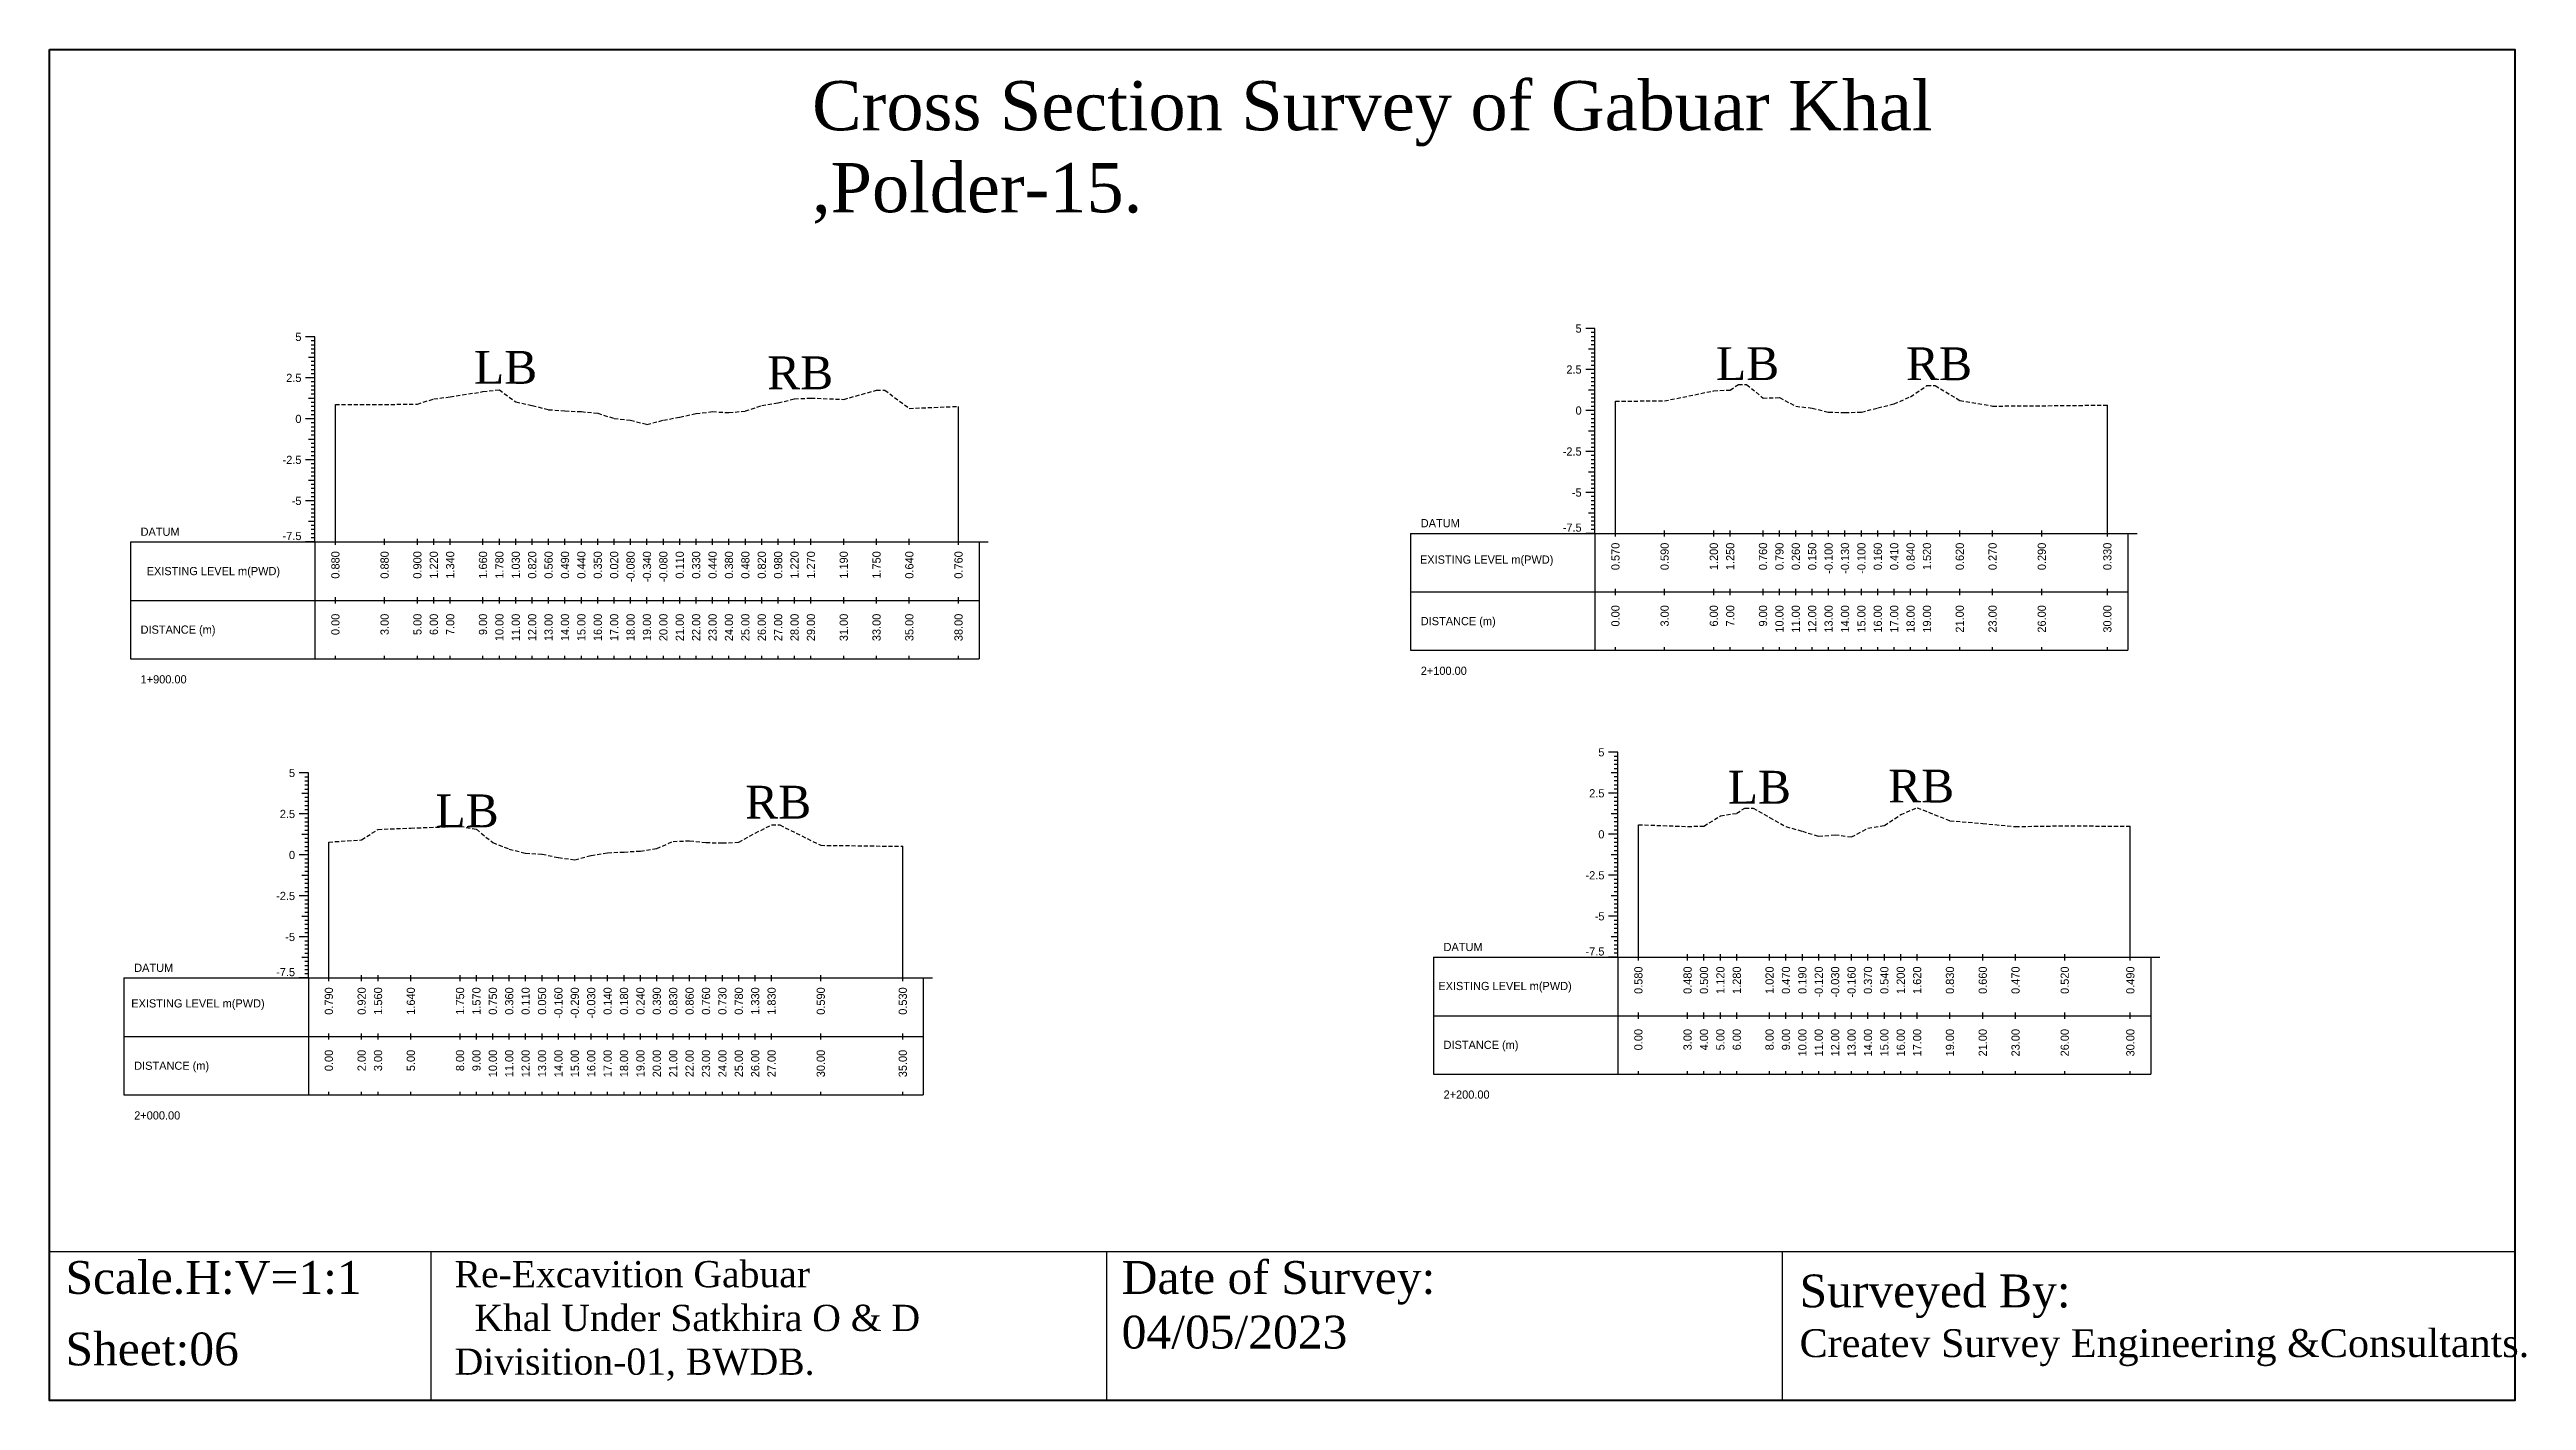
# Model space of a CAD drawing. Header units: inches. Extents: x 2552 to 3818, y -1499 to -1059.
# Drawn here: x 3309.9 to 3461, y -1268.2 to -1185.8 of the extents above; entities that cross this region are included whole.
import ezdxf
from ezdxf.enums import TextEntityAlignment as Align

# ---------------------------------------------------------------- set-up
doc = ezdxf.new("R2010")
doc.units = ezdxf.units.IN
doc.header["$MEASUREMENT"] = 0
doc.linetypes.add('HIDDEN', pattern=[0.375, 0.25, -0.125])
doc.layers.add('CS_Drawing', color=7, linetype='Continuous')
doc.layers.add('GL', color=3, linetype='HIDDEN')
doc.styles.add('romans', font='romans.shx')

msp = doc.modelspace()

# ---------------------------------------------------------------- texts
at = {"attachment_point": 1, "style": 'romans'}
for s, insert, char_height, width in [('{\\fTimes New Roman|b0|i0|c0|p18;Cross Section Survey of Gabuar Khal ,Polder-15.}', (3356.42, -1187.7), 3, 72.2837), ('{\\fTimes New Roman|b0|i0|c0|p18;LB}', (3335.8, -1204.16), 2, 204.3733), ('{\\fTimes New Roman|b0|i0|c0|p18;RB}', (3353.68, -1204.49), 2, 204.3733), ('{\\fTimes New Roman|b0|i0|c0|p18;LB}', (3411.54, -1203.93), 2, 204.3733), ('{\\fTimes New Roman|b0|i0|c0|p18;RB}', (3423.13, -1203.94), 2, 204.3733), ('{\\fTimes New Roman|b0|i0|c0|p18;RB}', (3352.34, -1230.67), 2, 204.3733), ('{\\fTimes New Roman|b0|i0|c0|p18;LB}', (3412.26, -1229.76), 2, 204.3733), ('{\\fTimes New Roman|b0|i0|c0|p18;RB}', (3422.04, -1229.69), 2, 204.3733), ('{\\fTimes New Roman|b0|i0|c0|p18;LB}', (3333.45, -1231.2), 2, 204.3733), ('{\\fTimes New Roman|b0|i0|c0|p18;Scale.H:V=1:1}', (3310.89, -1259.65), 2, 22.2708), ('{\\fTimes New Roman|b0|i0|c0|p18;Re-Excavition Gabuar\\P  Khal Under Satkhira O & D    Divisition-01, BWDB.}', (3334.62, -1259.65), 1.6, 38.8405), ('{\\fTimes New Roman|b0|i0|c0|p18;Date of Survey: 04/05/2023}', (3375.3, -1259.65), 2, 22.2708), ('{\\fTimes New Roman|b0|i0|c0|p18;Surveyed By:                                     \\H0.85x;Createv Survey Engineering &Consultants.}', (3416.64, -1260.47), 2, 45.2193), ('{\\fTimes New Roman|b0|i0|c0|p18;Sheet:06}', (3310.89, -1264.01), 2, 38.8405)]:
    msp.add_mtext(s, dxfattribs=dict(at, insert=insert, char_height=char_height, width=width))
at = {"layer": 'CS_Drawing'}
for s, p in [('5', (3325.28, -1203.3)), ('5', (3403.35, -1202.79)), ('2.5', (3403.35, -1205.29)), ('2.5', (3325.28, -1205.8)), ('0', (3325.28, -1208.3)), ('0', (3403.35, -1207.79)), ('-2.5', (3325.28, -1210.8)), ('-2.5', (3403.35, -1210.29)), ('-5', (3403.35, -1212.79)), ('-5', (3325.28, -1213.3)), ('5', (3404.74, -1228.63)), ('5', (3324.89, -1229.89)), ('2.5', (3404.74, -1231.13)), ('2.5', (3324.89, -1232.39)), ('0', (3404.74, -1233.63)), ('0', (3324.89, -1234.89)), ('-2.5', (3404.74, -1236.13)), ('-2.5', (3324.89, -1237.39)), ('-5', (3404.74, -1238.63)), ('-5', (3324.89, -1239.89))]:
    msp.add_text(s, height=0.5, dxfattribs=at).set_placement(p, align=Align.MIDDLE_RIGHT)
for s, p in [('DATUM', (3393.54, -1214.66)), ('DATUM', (3315.47, -1215.18)), ('EXISTING LEVEL m(PWD)', (3315.84, -1217.58)), ('EXISTING LEVEL m(PWD)', (3393.49, -1216.88)), ('DISTANCE (m)', (3393.54, -1220.63)), ('DISTANCE (m)', (3315.47, -1221.15)), ('2+100.00', (3393.54, -1223.66)), ('1+900.00', (3315.47, -1224.18)), ('DATUM', (3315.08, -1241.77)), ('DATUM', (3394.93, -1240.5)), ('EXISTING LEVEL m(PWD)', (3394.61, -1242.88)), ('EXISTING LEVEL m(PWD)', (3314.9, -1243.94)), ('DISTANCE (m)', (3315.08, -1247.74)), ('DISTANCE (m)', (3394.93, -1246.47)), ('2+000.00', (3315.08, -1250.77)), ('2+200.00', (3394.93, -1249.5))]:
    msp.add_text(s, height=0.5, dxfattribs=at).set_placement(p, align=Align.MIDDLE_LEFT)
for p in [(3325.28, -1215.69), (3403.35, -1215.18), (3404.74, -1241.02), (3324.89, -1242.28)]:
    msp.add_text('-7.5', height=0.5, dxfattribs=at).set_placement(p, align=Align.RIGHT)
for s, p in [('0.570', (3405.41, -1215.85)), ('0.590', (3408.41, -1215.85)), ('1.200', (3411.41, -1215.85)), ('1.250', (3412.41, -1215.85)), ('0.760', (3414.41, -1215.85)), ('0.790', (3415.41, -1215.85)), ('0.260', (3416.41, -1215.85)), ('0.150', (3417.41, -1215.85)), ('-0.100', (3418.41, -1215.85)), ('-0.130', (3419.41, -1215.85)), ('-0.100', (3420.41, -1215.85)), ('0.160', (3421.41, -1215.85)), ('0.410', (3422.41, -1215.85)), ('0.840', (3423.41, -1215.85)), ('1.520', (3424.41, -1215.85)), ('0.620', (3426.41, -1215.85)), ('0.270', (3428.41, -1215.85)), ('0.290', (3431.41, -1215.85)), ('0.330', (3435.41, -1215.85)), ('0.880', (3327.35, -1216.37)), ('0.880', (3330.35, -1216.37)), ('0.900', (3332.35, -1216.37)), ('1.220', (3333.35, -1216.37)), ('1.340', (3334.35, -1216.37)), ('1.660', (3336.35, -1216.37)), ('1.780', (3337.35, -1216.37)), ('1.030', (3338.35, -1216.37)), ('0.820', (3339.35, -1216.37)), ('0.560', (3340.35, -1216.37)), ('0.490', (3341.35, -1216.37)), ('0.440', (3342.35, -1216.37)), ('0.350', (3343.35, -1216.37)), ('0.020', (3344.35, -1216.37)), ('-0.080', (3345.35, -1216.37)), ('-0.340', (3346.35, -1216.37)), ('-0.080', (3347.35, -1216.37)), ('0.110', (3348.35, -1216.37)), ('0.330', (3349.35, -1216.37)), ('0.440', (3350.35, -1216.37)), ('0.380', (3351.35, -1216.37)), ('0.480', (3352.35, -1216.37)), ('0.820', (3353.35, -1216.37)), ('0.980', (3354.35, -1216.37)), ('1.220', (3355.35, -1216.37)), ('1.270', (3356.35, -1216.37)), ('1.190', (3358.35, -1216.37)), ('1.750', (3360.35, -1216.37)), ('0.640', (3362.35, -1216.37)), ('0.760', (3365.35, -1216.37)), ('0.00', (3327.35, -1220.18)), ('3.00', (3330.35, -1220.18)), ('5.00', (3332.35, -1220.18)), ('6.00', (3333.35, -1220.18)), ('7.00', (3334.35, -1220.18)), ('9.00', (3336.35, -1220.18)), ('10.00', (3337.35, -1220.18)), ('11.00', (3338.35, -1220.18)), ('12.00', (3339.35, -1220.18)), ('13.00', (3340.35, -1220.18)), ('14.00', (3341.35, -1220.18)), ('15.00', (3342.35, -1220.18)), ('16.00', (3343.35, -1220.18)), ('17.00', (3344.35, -1220.18)), ('18.00', (3345.35, -1220.18)), ('19.00', (3346.35, -1220.18)), ('20.00', (3347.35, -1220.18)), ('21.00', (3348.35, -1220.18)), ('22.00', (3349.35, -1220.18)), ('23.00', (3350.35, -1220.18)), ('24.00', (3351.35, -1220.18)), ('25.00', (3352.35, -1220.18)), ('26.00', (3353.35, -1220.18)), ('27.00', (3354.35, -1220.18)), ('28.00', (3355.35, -1220.18)), ('29.00', (3356.35, -1220.18)), ('31.00', (3358.35, -1220.18)), ('33.00', (3360.35, -1220.18)), ('35.00', (3362.35, -1220.18)), ('38.00', (3365.35, -1220.18)), ('0.00', (3405.41, -1219.66)), ('3.00', (3408.41, -1219.66)), ('6.00', (3411.41, -1219.66)), ('7.00', (3412.41, -1219.66)), ('9.00', (3414.41, -1219.66)), ('10.00', (3415.41, -1219.66)), ('11.00', (3416.41, -1219.66)), ('12.00', (3417.41, -1219.66)), ('13.00', (3418.41, -1219.66)), ('14.00', (3419.41, -1219.66)), ('15.00', (3420.41, -1219.66)), ('16.00', (3421.41, -1219.66)), ('17.00', (3422.41, -1219.66)), ('18.00', (3423.41, -1219.66)), ('19.00', (3424.41, -1219.66)), ('21.00', (3426.41, -1219.66)), ('23.00', (3428.41, -1219.66)), ('26.00', (3431.41, -1219.66)), ('30.00', (3435.41, -1219.66)), ('0.790', (3326.95, -1242.96)), ('0.920', (3328.95, -1242.96)), ('1.560', (3329.95, -1242.96)), ('1.640', (3331.95, -1242.96)), ('1.750', (3334.95, -1242.96)), ('1.570', (3335.95, -1242.96)), ('0.750', (3336.95, -1242.96)), ('0.360', (3337.95, -1242.96)), ('0.110', (3338.95, -1242.96)), ('0.050', (3339.95, -1242.96)), ('-0.160', (3340.95, -1242.96)), ('-0.290', (3341.95, -1242.96)), ('-0.030', (3342.95, -1242.96)), ('0.140', (3343.95, -1242.96)), ('0.180', (3344.95, -1242.96)), ('0.240', (3345.95, -1242.96)), ('0.390', (3346.95, -1242.96)), ('0.830', (3347.95, -1242.96)), ('0.860', (3348.95, -1242.96)), ('0.760', (3349.95, -1242.96)), ('0.730', (3350.95, -1242.96)), ('0.780', (3351.95, -1242.96)), ('1.330', (3352.95, -1242.96)), ('1.830', (3353.95, -1242.96)), ('0.590', (3356.95, -1242.96)), ('0.530', (3361.95, -1242.96)), ('0.580', (3406.81, -1241.69)), ('0.480', (3409.81, -1241.69)), ('0.500', (3410.81, -1241.69)), ('1.120', (3411.81, -1241.69)), ('1.280', (3412.81, -1241.69)), ('1.020', (3414.81, -1241.69)), ('0.470', (3415.81, -1241.69)), ('0.190', (3416.81, -1241.69)), ('-0.120', (3417.81, -1241.69)), ('-0.030', (3418.81, -1241.69)), ('-0.160', (3419.81, -1241.69)), ('0.370', (3420.81, -1241.69)), ('0.540', (3421.81, -1241.69)), ('1.200', (3422.81, -1241.69)), ('1.620', (3423.81, -1241.69)), ('0.830', (3425.81, -1241.69)), ('0.660', (3427.81, -1241.69)), ('0.470', (3429.81, -1241.69)), ('0.520', (3432.81, -1241.69)), ('0.490', (3436.81, -1241.69)), ('0.00', (3406.81, -1245.5)), ('3.00', (3409.81, -1245.5)), ('4.00', (3410.81, -1245.5)), ('5.00', (3411.81, -1245.5)), ('6.00', (3412.81, -1245.5)), ('8.00', (3414.81, -1245.5)), ('9.00', (3415.81, -1245.5)), ('10.00', (3416.81, -1245.5)), ('11.00', (3417.81, -1245.5)), ('12.00', (3418.81, -1245.5)), ('13.00', (3419.81, -1245.5)), ('14.00', (3420.81, -1245.5)), ('15.00', (3421.81, -1245.5)), ('16.00', (3422.81, -1245.5)), ('17.00', (3423.81, -1245.5)), ('19.00', (3425.81, -1245.5)), ('21.00', (3427.81, -1245.5)), ('23.00', (3429.81, -1245.5)), ('26.00', (3432.81, -1245.5)), ('30.00', (3436.81, -1245.5)), ('0.00', (3326.95, -1246.77)), ('2.00', (3328.95, -1246.77)), ('3.00', (3329.95, -1246.77)), ('5.00', (3331.95, -1246.77)), ('8.00', (3334.95, -1246.77)), ('9.00', (3335.95, -1246.77)), ('10.00', (3336.95, -1246.77)), ('11.00', (3337.95, -1246.77)), ('12.00', (3338.95, -1246.77)), ('13.00', (3339.95, -1246.77)), ('14.00', (3340.95, -1246.77)), ('15.00', (3341.95, -1246.77)), ('16.00', (3342.95, -1246.77)), ('17.00', (3343.95, -1246.77)), ('18.00', (3344.95, -1246.77)), ('19.00', (3345.95, -1246.77)), ('20.00', (3346.95, -1246.77)), ('21.00', (3347.95, -1246.77)), ('22.00', (3348.95, -1246.77)), ('23.00', (3349.95, -1246.77)), ('24.00', (3350.95, -1246.77)), ('25.00', (3351.95, -1246.77)), ('26.00', (3352.95, -1246.77)), ('27.00', (3353.95, -1246.77)), ('30.00', (3356.95, -1246.77)), ('35.00', (3361.95, -1246.77))]:
    msp.add_text(s, height=0.5, rotation=90, dxfattribs=at).set_placement(p, align=Align.MIDDLE_RIGHT)

# ---------------------------------------------------------------- linework, layer by layer
at = {"color": 4, "lineweight": 40}
msp.add_lwpolyline([(3309.92, -1185.78), (3460.26, -1185.78), (3460.26, -1268.15), (3309.92, -1268.15)], close=True, dxfattribs=at)
for points in [[(3460.26, -1185.78), (3460.26, -1268.15)], [(3309.92, -1259.07), (3460.26, -1259.07)], [(3309.92, -1259.07), (3309.92, -1268.15)], [(3333.16, -1259.07), (3333.16, -1268.15)], [(3374.37, -1259.07), (3374.37, -1268.15)], [(3415.57, -1259.07), (3415.57, -1268.15)]]:
    msp.add_lwpolyline(points)
at = {"layer": 'CS_Drawing'}
for p, q in [((3326.1, -1203.3), (3325.53, -1203.3)), ((3326.1, -1203.3), (3325.7, -1203.3)), ((3326.1, -1203.3), (3325.87, -1203.3)), ((3326.1, -1203.55), (3325.87, -1203.55)), ((3326.1, -1203.8), (3325.87, -1203.8)), ((3326.1, -1215.8), (3326.1, -1203.3)), ((3404.16, -1202.79), (3403.6, -1202.79)), ((3404.16, -1202.79), (3403.77, -1202.79)), ((3404.16, -1202.79), (3403.94, -1202.79)), ((3404.16, -1203.04), (3403.94, -1203.04)), ((3404.16, -1203.29), (3403.94, -1203.29)), ((3404.16, -1203.54), (3403.94, -1203.54)), ((3404.16, -1203.79), (3403.94, -1203.79)), ((3404.16, -1215.29), (3404.16, -1202.79)), ((3326.1, -1204.55), (3325.7, -1204.55)), ((3326.1, -1204.05), (3325.87, -1204.05)), ((3326.1, -1204.3), (3325.87, -1204.3)), ((3326.1, -1204.55), (3325.87, -1204.55)), ((3326.1, -1204.8), (3325.87, -1204.8)), ((3326.1, -1205.05), (3325.87, -1205.05)), ((3326.1, -1205.3), (3325.87, -1205.3)), ((3404.16, -1205.29), (3403.6, -1205.29)), ((3404.16, -1204.04), (3403.77, -1204.04)), ((3404.16, -1205.29), (3403.77, -1205.29)), ((3404.16, -1204.04), (3403.94, -1204.04)), ((3404.16, -1204.29), (3403.94, -1204.29)), ((3404.16, -1204.54), (3403.94, -1204.54)), ((3404.16, -1204.79), (3403.94, -1204.79)), ((3404.16, -1205.04), (3403.94, -1205.04)), ((3404.16, -1205.29), (3403.94, -1205.29)), ((3326.1, -1205.8), (3325.53, -1205.8)), ((3326.1, -1205.8), (3325.7, -1205.8)), ((3326.1, -1205.55), (3325.87, -1205.55)), ((3326.1, -1205.8), (3325.87, -1205.8)), ((3326.1, -1206.05), (3325.87, -1206.05)), ((3326.1, -1206.3), (3325.87, -1206.3)), ((3326.1, -1206.55), (3325.87, -1206.55)), ((3326.1, -1206.8), (3325.87, -1206.8)), ((3404.16, -1206.54), (3403.77, -1206.54)), ((3404.16, -1205.54), (3403.94, -1205.54)), ((3404.16, -1205.79), (3403.94, -1205.79)), ((3404.16, -1206.04), (3403.94, -1206.04)), ((3404.16, -1206.29), (3403.94, -1206.29)), ((3404.16, -1206.54), (3403.94, -1206.54)), ((3404.16, -1206.79), (3403.94, -1206.79)), ((3326.1, -1208.3), (3325.53, -1208.3)), ((3326.1, -1207.05), (3325.7, -1207.05)), ((3326.1, -1208.3), (3325.7, -1208.3)), ((3326.1, -1207.05), (3325.87, -1207.05)), ((3326.1, -1207.3), (3325.87, -1207.3)), ((3326.1, -1207.55), (3325.87, -1207.55)), ((3326.1, -1207.8), (3325.87, -1207.8)), ((3326.1, -1208.05), (3325.87, -1208.05)), ((3326.1, -1208.3), (3325.87, -1208.3)), ((3327.35, -1215.8), (3327.35, -1207.42)), ((3365.35, -1215.8), (3365.35, -1207.54)), ((3404.16, -1207.79), (3403.6, -1207.79)), ((3404.16, -1207.79), (3403.77, -1207.79)), ((3404.16, -1207.04), (3403.94, -1207.04)), ((3404.16, -1207.29), (3403.94, -1207.29)), ((3404.16, -1207.54), (3403.94, -1207.54)), ((3404.16, -1207.79), (3403.94, -1207.79)), ((3404.16, -1208.04), (3403.94, -1208.04)), ((3404.16, -1208.29), (3403.94, -1208.29)), ((3405.41, -1215.29), (3405.41, -1207.22)), ((3435.41, -1215.29), (3435.41, -1207.46)), ((3326.1, -1209.55), (3325.7, -1209.55)), ((3326.1, -1208.55), (3325.87, -1208.55)), ((3326.1, -1208.8), (3325.87, -1208.8)), ((3326.1, -1209.05), (3325.87, -1209.05)), ((3326.1, -1209.3), (3325.87, -1209.3)), ((3326.1, -1209.55), (3325.87, -1209.55)), ((3326.1, -1209.8), (3325.87, -1209.8)), ((3404.16, -1209.04), (3403.77, -1209.04)), ((3404.16, -1208.54), (3403.94, -1208.54)), ((3404.16, -1208.79), (3403.94, -1208.79)), ((3404.16, -1209.04), (3403.94, -1209.04)), ((3404.16, -1209.29), (3403.94, -1209.29)), ((3404.16, -1209.54), (3403.94, -1209.54)), ((3404.16, -1209.79), (3403.94, -1209.79)), ((3326.1, -1210.8), (3325.53, -1210.8)), ((3326.1, -1210.8), (3325.7, -1210.8)), ((3326.1, -1210.05), (3325.87, -1210.05)), ((3326.1, -1210.3), (3325.87, -1210.3)), ((3326.1, -1210.55), (3325.87, -1210.55)), ((3326.1, -1210.8), (3325.87, -1210.8)), ((3326.1, -1211.05), (3325.87, -1211.05)), ((3326.1, -1211.3), (3325.87, -1211.3)), ((3404.16, -1210.29), (3403.6, -1210.29)), ((3404.16, -1210.29), (3403.77, -1210.29)), ((3404.16, -1210.04), (3403.94, -1210.04)), ((3404.16, -1210.29), (3403.94, -1210.29)), ((3404.16, -1210.54), (3403.94, -1210.54)), ((3404.16, -1210.79), (3403.94, -1210.79)), ((3404.16, -1211.04), (3403.94, -1211.04)), ((3404.16, -1211.29), (3403.94, -1211.29)), ((3326.1, -1212.05), (3325.7, -1212.05)), ((3326.1, -1211.55), (3325.87, -1211.55)), ((3326.1, -1211.8), (3325.87, -1211.8)), ((3326.1, -1212.05), (3325.87, -1212.05)), ((3326.1, -1212.3), (3325.87, -1212.3)), ((3326.1, -1212.55), (3325.87, -1212.55)), ((3326.1, -1212.8), (3325.87, -1212.8)), ((3404.16, -1212.79), (3403.6, -1212.79)), ((3404.16, -1211.54), (3403.77, -1211.54)), ((3404.16, -1212.79), (3403.77, -1212.79)), ((3404.16, -1211.54), (3403.94, -1211.54)), ((3404.16, -1211.79), (3403.94, -1211.79)), ((3404.16, -1212.04), (3403.94, -1212.04)), ((3404.16, -1212.29), (3403.94, -1212.29)), ((3404.16, -1212.54), (3403.94, -1212.54)), ((3404.16, -1212.79), (3403.94, -1212.79)), ((3326.1, -1213.3), (3325.53, -1213.3)), ((3326.1, -1213.3), (3325.7, -1213.3)), ((3326.1, -1213.05), (3325.87, -1213.05)), ((3326.1, -1213.3), (3325.87, -1213.3)), ((3326.1, -1213.55), (3325.87, -1213.55)), ((3326.1, -1213.8), (3325.87, -1213.8)), ((3326.1, -1214.05), (3325.87, -1214.05)), ((3326.1, -1214.3), (3325.87, -1214.3)), ((3404.16, -1214.04), (3403.77, -1214.04)), ((3404.16, -1213.04), (3403.94, -1213.04)), ((3404.16, -1213.29), (3403.94, -1213.29)), ((3404.16, -1213.54), (3403.94, -1213.54)), ((3404.16, -1213.79), (3403.94, -1213.79)), ((3404.16, -1214.04), (3403.94, -1214.04)), ((3404.16, -1214.29), (3403.94, -1214.29)), ((3314.85, -1215.8), (3326.1, -1215.8)), ((3314.85, -1215.8), (3314.85, -1222.93)), ((3326.1, -1215.8), (3325.53, -1215.8)), ((3326.1, -1214.55), (3325.7, -1214.55)), ((3326.1, -1215.8), (3325.7, -1215.8)), ((3326.1, -1214.55), (3325.87, -1214.55)), ((3326.1, -1214.8), (3325.87, -1214.8)), ((3326.1, -1215.05), (3325.87, -1215.05)), ((3326.1, -1215.3), (3325.87, -1215.3)), ((3326.1, -1215.55), (3325.87, -1215.55)), ((3326.1, -1215.8), (3325.87, -1215.8)), ((3326.1, -1215.8), (3366.6, -1215.8)), ((3326.1, -1215.8), (3326.1, -1222.93)), ((3327.35, -1215.99), (3327.35, -1215.62)), ((3330.35, -1215.99), (3330.35, -1215.62)), ((3332.35, -1215.99), (3332.35, -1215.62)), ((3333.35, -1215.99), (3333.35, -1215.62)), ((3334.35, -1215.99), (3334.35, -1215.62)), ((3336.35, -1215.99), (3336.35, -1215.62)), ((3337.35, -1215.99), (3337.35, -1215.62)), ((3338.35, -1215.99), (3338.35, -1215.62)), ((3339.35, -1215.99), (3339.35, -1215.62)), ((3340.35, -1215.99), (3340.35, -1215.62)), ((3341.35, -1215.99), (3341.35, -1215.62)), ((3342.35, -1215.99), (3342.35, -1215.62)), ((3343.35, -1215.99), (3343.35, -1215.62)), ((3344.35, -1215.99), (3344.35, -1215.62)), ((3345.35, -1215.99), (3345.35, -1215.62)), ((3346.35, -1215.99), (3346.35, -1215.62)), ((3347.35, -1215.99), (3347.35, -1215.62)), ((3348.35, -1215.99), (3348.35, -1215.62)), ((3349.35, -1215.99), (3349.35, -1215.62)), ((3350.35, -1215.99), (3350.35, -1215.62)), ((3351.35, -1215.99), (3351.35, -1215.62)), ((3352.35, -1215.99), (3352.35, -1215.62)), ((3353.35, -1215.99), (3353.35, -1215.62)), ((3354.35, -1215.99), (3354.35, -1215.62)), ((3355.35, -1215.99), (3355.35, -1215.62)), ((3356.35, -1215.99), (3356.35, -1215.62)), ((3358.35, -1215.99), (3358.35, -1215.62)), ((3360.35, -1215.99), (3360.35, -1215.62)), ((3362.35, -1215.99), (3362.35, -1215.62)), ((3365.35, -1215.99), (3365.35, -1215.62)), ((3366.6, -1215.8), (3367.16, -1215.8)), ((3366.6, -1215.8), (3366.99, -1215.8)), ((3366.6, -1215.8), (3366.82, -1215.8)), ((3366.6, -1215.8), (3366.6, -1222.93)), ((3392.91, -1215.29), (3404.16, -1215.29)), ((3392.91, -1215.29), (3392.91, -1222.41)), ((3404.16, -1215.29), (3403.6, -1215.29)), ((3404.16, -1215.29), (3403.77, -1215.29)), ((3404.16, -1214.54), (3403.94, -1214.54)), ((3404.16, -1214.79), (3403.94, -1214.79)), ((3404.16, -1215.04), (3403.94, -1215.04)), ((3404.16, -1215.29), (3403.94, -1215.29)), ((3404.16, -1215.29), (3436.66, -1215.29)), ((3404.16, -1215.29), (3404.16, -1222.41)), ((3405.41, -1215.48), (3405.41, -1215.1)), ((3408.41, -1215.48), (3408.41, -1215.1)), ((3411.41, -1215.48), (3411.41, -1215.1)), ((3412.41, -1215.48), (3412.41, -1215.1)), ((3414.41, -1215.48), (3414.41, -1215.1)), ((3415.41, -1215.48), (3415.41, -1215.1)), ((3416.41, -1215.48), (3416.41, -1215.1)), ((3417.41, -1215.48), (3417.41, -1215.1)), ((3418.41, -1215.48), (3418.41, -1215.1)), ((3419.41, -1215.48), (3419.41, -1215.1)), ((3420.41, -1215.48), (3420.41, -1215.1)), ((3421.41, -1215.48), (3421.41, -1215.1)), ((3422.41, -1215.48), (3422.41, -1215.1)), ((3423.41, -1215.48), (3423.41, -1215.1)), ((3424.41, -1215.48), (3424.41, -1215.1)), ((3426.41, -1215.48), (3426.41, -1215.1)), ((3428.41, -1215.48), (3428.41, -1215.1)), ((3431.41, -1215.48), (3431.41, -1215.1)), ((3435.41, -1215.48), (3435.41, -1215.1)), ((3436.66, -1215.29), (3437.22, -1215.29)), ((3436.66, -1215.29), (3437.06, -1215.29)), ((3436.66, -1215.29), (3436.89, -1215.29)), ((3436.66, -1215.29), (3436.66, -1222.41)), ((3392.91, -1218.85), (3404.16, -1218.85)), ((3404.16, -1218.85), (3436.66, -1218.85)), ((3404.16, -1218.85), (3436.66, -1218.85)), ((3405.41, -1219.04), (3405.41, -1218.66)), ((3408.41, -1219.04), (3408.41, -1218.66)), ((3411.41, -1219.04), (3411.41, -1218.66)), ((3412.41, -1219.04), (3412.41, -1218.66)), ((3414.41, -1219.04), (3414.41, -1218.66)), ((3415.41, -1219.04), (3415.41, -1218.66)), ((3416.41, -1219.04), (3416.41, -1218.66)), ((3417.41, -1219.04), (3417.41, -1218.66)), ((3418.41, -1219.04), (3418.41, -1218.66)), ((3419.41, -1219.04), (3419.41, -1218.66)), ((3420.41, -1219.04), (3420.41, -1218.66)), ((3421.41, -1219.04), (3421.41, -1218.66)), ((3422.41, -1219.04), (3422.41, -1218.66)), ((3423.41, -1219.04), (3423.41, -1218.66)), ((3424.41, -1219.04), (3424.41, -1218.66)), ((3426.41, -1219.04), (3426.41, -1218.66)), ((3428.41, -1219.04), (3428.41, -1218.66)), ((3431.41, -1219.04), (3431.41, -1218.66)), ((3435.41, -1219.04), (3435.41, -1218.66)), ((3314.85, -1219.37), (3326.1, -1219.37)), ((3326.1, -1219.37), (3366.6, -1219.37)), ((3326.1, -1219.37), (3366.6, -1219.37)), ((3327.35, -1219.55), (3327.35, -1219.18)), ((3330.35, -1219.55), (3330.35, -1219.18)), ((3332.35, -1219.55), (3332.35, -1219.18)), ((3333.35, -1219.55), (3333.35, -1219.18)), ((3334.35, -1219.55), (3334.35, -1219.18)), ((3336.35, -1219.55), (3336.35, -1219.18)), ((3337.35, -1219.55), (3337.35, -1219.18)), ((3338.35, -1219.55), (3338.35, -1219.18)), ((3339.35, -1219.55), (3339.35, -1219.18)), ((3340.35, -1219.55), (3340.35, -1219.18)), ((3341.35, -1219.55), (3341.35, -1219.18)), ((3342.35, -1219.55), (3342.35, -1219.18)), ((3343.35, -1219.55), (3343.35, -1219.18)), ((3344.35, -1219.55), (3344.35, -1219.18)), ((3345.35, -1219.55), (3345.35, -1219.18)), ((3346.35, -1219.55), (3346.35, -1219.18)), ((3347.35, -1219.55), (3347.35, -1219.18)), ((3348.35, -1219.55), (3348.35, -1219.18)), ((3349.35, -1219.55), (3349.35, -1219.18)), ((3350.35, -1219.55), (3350.35, -1219.18)), ((3351.35, -1219.55), (3351.35, -1219.18)), ((3352.35, -1219.55), (3352.35, -1219.18)), ((3353.35, -1219.55), (3353.35, -1219.18)), ((3354.35, -1219.55), (3354.35, -1219.18)), ((3355.35, -1219.55), (3355.35, -1219.18)), ((3356.35, -1219.55), (3356.35, -1219.18)), ((3358.35, -1219.55), (3358.35, -1219.18)), ((3360.35, -1219.55), (3360.35, -1219.18)), ((3362.35, -1219.55), (3362.35, -1219.18)), ((3365.35, -1219.55), (3365.35, -1219.18)), ((3314.85, -1222.93), (3326.1, -1222.93)), ((3326.1, -1222.93), (3366.6, -1222.93)), ((3327.35, -1222.93), (3327.35, -1222.74)), ((3330.35, -1222.93), (3330.35, -1222.74)), ((3332.35, -1222.93), (3332.35, -1222.74)), ((3333.35, -1222.93), (3333.35, -1222.74)), ((3334.35, -1222.93), (3334.35, -1222.74)), ((3336.35, -1222.93), (3336.35, -1222.74)), ((3337.35, -1222.93), (3337.35, -1222.74)), ((3338.35, -1222.93), (3338.35, -1222.74)), ((3339.35, -1222.93), (3339.35, -1222.74)), ((3340.35, -1222.93), (3340.35, -1222.74)), ((3341.35, -1222.93), (3341.35, -1222.74)), ((3342.35, -1222.93), (3342.35, -1222.74)), ((3343.35, -1222.93), (3343.35, -1222.74)), ((3344.35, -1222.93), (3344.35, -1222.74)), ((3345.35, -1222.93), (3345.35, -1222.74)), ((3346.35, -1222.93), (3346.35, -1222.74)), ((3347.35, -1222.93), (3347.35, -1222.74)), ((3348.35, -1222.93), (3348.35, -1222.74)), ((3349.35, -1222.93), (3349.35, -1222.74)), ((3350.35, -1222.93), (3350.35, -1222.74)), ((3351.35, -1222.93), (3351.35, -1222.74)), ((3352.35, -1222.93), (3352.35, -1222.74)), ((3353.35, -1222.93), (3353.35, -1222.74)), ((3354.35, -1222.93), (3354.35, -1222.74)), ((3355.35, -1222.93), (3355.35, -1222.74)), ((3356.35, -1222.93), (3356.35, -1222.74)), ((3358.35, -1222.93), (3358.35, -1222.74)), ((3360.35, -1222.93), (3360.35, -1222.74)), ((3362.35, -1222.93), (3362.35, -1222.74)), ((3365.35, -1222.93), (3365.35, -1222.74)), ((3392.91, -1222.41), (3404.16, -1222.41)), ((3404.16, -1222.41), (3436.66, -1222.41)), ((3405.41, -1222.41), (3405.41, -1222.23)), ((3408.41, -1222.41), (3408.41, -1222.23)), ((3411.41, -1222.41), (3411.41, -1222.23)), ((3412.41, -1222.41), (3412.41, -1222.23)), ((3414.41, -1222.41), (3414.41, -1222.23)), ((3415.41, -1222.41), (3415.41, -1222.23)), ((3416.41, -1222.41), (3416.41, -1222.23)), ((3417.41, -1222.41), (3417.41, -1222.23)), ((3418.41, -1222.41), (3418.41, -1222.23)), ((3419.41, -1222.41), (3419.41, -1222.23)), ((3420.41, -1222.41), (3420.41, -1222.23)), ((3421.41, -1222.41), (3421.41, -1222.23)), ((3422.41, -1222.41), (3422.41, -1222.23)), ((3423.41, -1222.41), (3423.41, -1222.23)), ((3424.41, -1222.41), (3424.41, -1222.23)), ((3426.41, -1222.41), (3426.41, -1222.23)), ((3428.41, -1222.41), (3428.41, -1222.23)), ((3431.41, -1222.41), (3431.41, -1222.23)), ((3435.41, -1222.41), (3435.41, -1222.23)), ((3405.56, -1228.63), (3404.99, -1228.63)), ((3405.56, -1228.63), (3405.16, -1228.63)), ((3405.56, -1228.63), (3405.33, -1228.63)), ((3405.56, -1228.88), (3405.33, -1228.88)), ((3405.56, -1229.13), (3405.33, -1229.13)), ((3405.56, -1229.38), (3405.33, -1229.38)), ((3405.56, -1241.13), (3405.56, -1228.63)), ((3325.7, -1229.89), (3325.14, -1229.89)), ((3325.7, -1229.89), (3325.31, -1229.89)), ((3325.7, -1229.89), (3325.48, -1229.89)), ((3325.7, -1230.14), (3325.48, -1230.14)), ((3325.7, -1230.39), (3325.48, -1230.39)), ((3325.7, -1230.64), (3325.48, -1230.64)), ((3325.7, -1230.89), (3325.48, -1230.89)), ((3325.7, -1242.39), (3325.7, -1229.89)), ((3405.56, -1229.88), (3405.16, -1229.88)), ((3405.56, -1229.63), (3405.33, -1229.63)), ((3405.56, -1229.88), (3405.33, -1229.88)), ((3405.56, -1230.13), (3405.33, -1230.13)), ((3405.56, -1230.38), (3405.33, -1230.38)), ((3405.56, -1230.63), (3405.33, -1230.63)), ((3405.56, -1230.88), (3405.33, -1230.88)), ((3325.7, -1232.39), (3325.14, -1232.39)), ((3325.7, -1231.14), (3325.31, -1231.14)), ((3325.7, -1232.39), (3325.31, -1232.39)), ((3325.7, -1231.14), (3325.48, -1231.14)), ((3325.7, -1231.39), (3325.48, -1231.39)), ((3325.7, -1231.64), (3325.48, -1231.64)), ((3325.7, -1231.89), (3325.48, -1231.89)), ((3325.7, -1232.14), (3325.48, -1232.14)), ((3325.7, -1232.39), (3325.48, -1232.39)), ((3405.56, -1231.13), (3404.99, -1231.13)), ((3405.56, -1231.13), (3405.16, -1231.13)), ((3405.56, -1232.38), (3405.16, -1232.38)), ((3405.56, -1231.13), (3405.33, -1231.13)), ((3405.56, -1231.38), (3405.33, -1231.38)), ((3405.56, -1231.63), (3405.33, -1231.63)), ((3405.56, -1231.88), (3405.33, -1231.88)), ((3405.56, -1232.13), (3405.33, -1232.13)), ((3405.56, -1232.38), (3405.33, -1232.38)), ((3325.7, -1233.64), (3325.31, -1233.64)), ((3325.7, -1232.64), (3325.48, -1232.64)), ((3325.7, -1232.89), (3325.48, -1232.89)), ((3325.7, -1233.14), (3325.48, -1233.14)), ((3325.7, -1233.39), (3325.48, -1233.39)), ((3325.7, -1233.64), (3325.48, -1233.64)), ((3325.7, -1233.89), (3325.48, -1233.89)), ((3405.56, -1233.63), (3404.99, -1233.63)), ((3405.56, -1233.63), (3405.16, -1233.63)), ((3405.56, -1232.63), (3405.33, -1232.63)), ((3405.56, -1232.88), (3405.33, -1232.88)), ((3405.56, -1233.13), (3405.33, -1233.13)), ((3405.56, -1233.38), (3405.33, -1233.38)), ((3405.56, -1233.63), (3405.33, -1233.63)), ((3405.56, -1233.88), (3405.33, -1233.88)), ((3406.81, -1241.13), (3406.81, -1233.05)), ((3436.81, -1241.13), (3436.81, -1233.14)), ((3325.7, -1234.89), (3325.14, -1234.89)), ((3325.7, -1234.89), (3325.31, -1234.89)), ((3325.7, -1234.14), (3325.48, -1234.14)), ((3325.7, -1234.39), (3325.48, -1234.39)), ((3325.7, -1234.64), (3325.48, -1234.64)), ((3325.7, -1234.89), (3325.48, -1234.89)), ((3325.7, -1235.14), (3325.48, -1235.14)), ((3325.7, -1235.39), (3325.48, -1235.39)), ((3326.95, -1242.39), (3326.95, -1234.1)), ((3361.95, -1242.39), (3361.95, -1234.36)), ((3405.56, -1234.88), (3405.16, -1234.88)), ((3405.56, -1234.13), (3405.33, -1234.13)), ((3405.56, -1234.38), (3405.33, -1234.38)), ((3405.56, -1234.63), (3405.33, -1234.63)), ((3405.56, -1234.88), (3405.33, -1234.88)), ((3405.56, -1235.13), (3405.33, -1235.13)), ((3405.56, -1235.38), (3405.33, -1235.38)), ((3325.7, -1236.14), (3325.31, -1236.14)), ((3325.7, -1235.64), (3325.48, -1235.64)), ((3325.7, -1235.89), (3325.48, -1235.89)), ((3325.7, -1236.14), (3325.48, -1236.14)), ((3325.7, -1236.39), (3325.48, -1236.39)), ((3325.7, -1236.64), (3325.48, -1236.64)), ((3325.7, -1236.89), (3325.48, -1236.89)), ((3405.56, -1236.13), (3404.99, -1236.13)), ((3405.56, -1236.13), (3405.16, -1236.13)), ((3405.56, -1235.63), (3405.33, -1235.63)), ((3405.56, -1235.88), (3405.33, -1235.88)), ((3405.56, -1236.13), (3405.33, -1236.13)), ((3405.56, -1236.38), (3405.33, -1236.38)), ((3405.56, -1236.63), (3405.33, -1236.63)), ((3405.56, -1236.88), (3405.33, -1236.88)), ((3325.7, -1237.39), (3325.14, -1237.39)), ((3325.7, -1237.39), (3325.31, -1237.39)), ((3325.7, -1237.14), (3325.48, -1237.14)), ((3325.7, -1237.39), (3325.48, -1237.39)), ((3325.7, -1237.64), (3325.48, -1237.64)), ((3325.7, -1237.89), (3325.48, -1237.89)), ((3325.7, -1238.14), (3325.48, -1238.14)), ((3325.7, -1238.39), (3325.48, -1238.39)), ((3405.56, -1237.38), (3405.16, -1237.38)), ((3405.56, -1237.13), (3405.33, -1237.13)), ((3405.56, -1237.38), (3405.33, -1237.38)), ((3405.56, -1237.63), (3405.33, -1237.63)), ((3405.56, -1237.88), (3405.33, -1237.88)), ((3405.56, -1238.13), (3405.33, -1238.13)), ((3405.56, -1238.38), (3405.33, -1238.38)), ((3325.7, -1239.89), (3325.14, -1239.89)), ((3325.7, -1238.64), (3325.31, -1238.64)), ((3325.7, -1239.89), (3325.31, -1239.89)), ((3325.7, -1238.64), (3325.48, -1238.64)), ((3325.7, -1238.89), (3325.48, -1238.89)), ((3325.7, -1239.14), (3325.48, -1239.14)), ((3325.7, -1239.39), (3325.48, -1239.39)), ((3325.7, -1239.64), (3325.48, -1239.64)), ((3325.7, -1239.89), (3325.48, -1239.89)), ((3405.56, -1238.63), (3404.99, -1238.63)), ((3405.56, -1238.63), (3405.16, -1238.63)), ((3405.56, -1239.88), (3405.16, -1239.88)), ((3405.56, -1238.63), (3405.33, -1238.63)), ((3405.56, -1238.88), (3405.33, -1238.88)), ((3405.56, -1239.13), (3405.33, -1239.13)), ((3405.56, -1239.38), (3405.33, -1239.38)), ((3405.56, -1239.63), (3405.33, -1239.63)), ((3405.56, -1239.88), (3405.33, -1239.88)), ((3325.7, -1241.14), (3325.31, -1241.14)), ((3325.7, -1240.14), (3325.48, -1240.14)), ((3325.7, -1240.39), (3325.48, -1240.39)), ((3325.7, -1240.64), (3325.48, -1240.64)), ((3325.7, -1240.89), (3325.48, -1240.89)), ((3325.7, -1241.14), (3325.48, -1241.14)), ((3325.7, -1241.39), (3325.48, -1241.39)), ((3394.31, -1241.13), (3405.56, -1241.13)), ((3394.31, -1241.13), (3394.31, -1248.25)), ((3405.56, -1241.13), (3404.99, -1241.13)), ((3405.56, -1241.13), (3405.16, -1241.13)), ((3405.56, -1240.13), (3405.33, -1240.13)), ((3405.56, -1240.38), (3405.33, -1240.38)), ((3405.56, -1240.63), (3405.33, -1240.63)), ((3405.56, -1240.88), (3405.33, -1240.88)), ((3405.56, -1241.13), (3405.33, -1241.13)), ((3405.56, -1241.13), (3438.06, -1241.13)), ((3405.56, -1241.13), (3405.56, -1248.25)), ((3406.81, -1241.32), (3406.81, -1240.94)), ((3409.81, -1241.32), (3409.81, -1240.94)), ((3410.81, -1241.32), (3410.81, -1240.94)), ((3411.81, -1241.32), (3411.81, -1240.94)), ((3412.81, -1241.32), (3412.81, -1240.94)), ((3414.81, -1241.32), (3414.81, -1240.94)), ((3415.81, -1241.32), (3415.81, -1240.94)), ((3416.81, -1241.32), (3416.81, -1240.94)), ((3417.81, -1241.32), (3417.81, -1240.94)), ((3418.81, -1241.32), (3418.81, -1240.94)), ((3419.81, -1241.32), (3419.81, -1240.94)), ((3420.81, -1241.32), (3420.81, -1240.94)), ((3421.81, -1241.32), (3421.81, -1240.94)), ((3422.81, -1241.32), (3422.81, -1240.94)), ((3423.81, -1241.32), (3423.81, -1240.94)), ((3425.81, -1241.32), (3425.81, -1240.94)), ((3427.81, -1241.32), (3427.81, -1240.94)), ((3429.81, -1241.32), (3429.81, -1240.94)), ((3432.81, -1241.32), (3432.81, -1240.94)), ((3436.81, -1241.32), (3436.81, -1240.94)), ((3438.06, -1241.13), (3438.62, -1241.13)), ((3438.06, -1241.13), (3438.45, -1241.13)), ((3438.06, -1241.13), (3438.28, -1241.13)), ((3438.06, -1241.13), (3438.06, -1248.25)), ((3314.45, -1242.39), (3325.7, -1242.39)), ((3314.45, -1242.39), (3314.45, -1249.52)), ((3325.7, -1242.39), (3325.14, -1242.39)), ((3325.7, -1242.39), (3325.31, -1242.39)), ((3325.7, -1241.64), (3325.48, -1241.64)), ((3325.7, -1241.89), (3325.48, -1241.89)), ((3325.7, -1242.14), (3325.48, -1242.14)), ((3325.7, -1242.39), (3325.48, -1242.39)), ((3325.7, -1242.39), (3363.2, -1242.39)), ((3325.7, -1242.39), (3325.7, -1249.52)), ((3326.95, -1242.58), (3326.95, -1242.21)), ((3328.95, -1242.58), (3328.95, -1242.21)), ((3329.95, -1242.58), (3329.95, -1242.21)), ((3331.95, -1242.58), (3331.95, -1242.21)), ((3334.95, -1242.58), (3334.95, -1242.21)), ((3335.95, -1242.58), (3335.95, -1242.21)), ((3336.95, -1242.58), (3336.95, -1242.21)), ((3337.95, -1242.58), (3337.95, -1242.21)), ((3338.95, -1242.58), (3338.95, -1242.21)), ((3339.95, -1242.58), (3339.95, -1242.21)), ((3340.95, -1242.58), (3340.95, -1242.21)), ((3341.95, -1242.58), (3341.95, -1242.21)), ((3342.95, -1242.58), (3342.95, -1242.21)), ((3343.95, -1242.58), (3343.95, -1242.21)), ((3344.95, -1242.58), (3344.95, -1242.21)), ((3345.95, -1242.58), (3345.95, -1242.21)), ((3346.95, -1242.58), (3346.95, -1242.21)), ((3347.95, -1242.58), (3347.95, -1242.21)), ((3348.95, -1242.58), (3348.95, -1242.21)), ((3349.95, -1242.58), (3349.95, -1242.21)), ((3350.95, -1242.58), (3350.95, -1242.21)), ((3351.95, -1242.58), (3351.95, -1242.21)), ((3352.95, -1242.58), (3352.95, -1242.21)), ((3353.95, -1242.58), (3353.95, -1242.21)), ((3356.95, -1242.58), (3356.95, -1242.21)), ((3361.95, -1242.58), (3361.95, -1242.21)), ((3363.2, -1242.39), (3363.76, -1242.39)), ((3363.2, -1242.39), (3363.6, -1242.39)), ((3363.2, -1242.39), (3363.43, -1242.39)), ((3363.2, -1242.39), (3363.2, -1249.52)), ((3406.81, -1244.88), (3406.81, -1244.5)), ((3409.81, -1244.88), (3409.81, -1244.5)), ((3410.81, -1244.88), (3410.81, -1244.5)), ((3411.81, -1244.88), (3411.81, -1244.5)), ((3412.81, -1244.88), (3412.81, -1244.5)), ((3414.81, -1244.88), (3414.81, -1244.5)), ((3415.81, -1244.88), (3415.81, -1244.5)), ((3416.81, -1244.88), (3416.81, -1244.5)), ((3417.81, -1244.88), (3417.81, -1244.5)), ((3418.81, -1244.88), (3418.81, -1244.5)), ((3419.81, -1244.88), (3419.81, -1244.5)), ((3420.81, -1244.88), (3420.81, -1244.5)), ((3421.81, -1244.88), (3421.81, -1244.5)), ((3422.81, -1244.88), (3422.81, -1244.5)), ((3423.81, -1244.88), (3423.81, -1244.5)), ((3425.81, -1244.88), (3425.81, -1244.5)), ((3427.81, -1244.88), (3427.81, -1244.5)), ((3429.81, -1244.88), (3429.81, -1244.5)), ((3432.81, -1244.88), (3432.81, -1244.5)), ((3436.81, -1244.88), (3436.81, -1244.5)), ((3314.45, -1245.96), (3325.7, -1245.96)), ((3325.7, -1245.96), (3363.2, -1245.96)), ((3325.7, -1245.96), (3363.2, -1245.96)), ((3326.95, -1246.14), (3326.95, -1245.77)), ((3328.95, -1246.14), (3328.95, -1245.77)), ((3329.95, -1246.14), (3329.95, -1245.77)), ((3331.95, -1246.14), (3331.95, -1245.77)), ((3334.95, -1246.14), (3334.95, -1245.77)), ((3335.95, -1246.14), (3335.95, -1245.77)), ((3336.95, -1246.14), (3336.95, -1245.77)), ((3337.95, -1246.14), (3337.95, -1245.77)), ((3338.95, -1246.14), (3338.95, -1245.77)), ((3339.95, -1246.14), (3339.95, -1245.77)), ((3340.95, -1246.14), (3340.95, -1245.77)), ((3341.95, -1246.14), (3341.95, -1245.77)), ((3342.95, -1246.14), (3342.95, -1245.77)), ((3343.95, -1246.14), (3343.95, -1245.77)), ((3344.95, -1246.14), (3344.95, -1245.77)), ((3345.95, -1246.14), (3345.95, -1245.77)), ((3346.95, -1246.14), (3346.95, -1245.77)), ((3347.95, -1246.14), (3347.95, -1245.77)), ((3348.95, -1246.14), (3348.95, -1245.77)), ((3349.95, -1246.14), (3349.95, -1245.77)), ((3350.95, -1246.14), (3350.95, -1245.77)), ((3351.95, -1246.14), (3351.95, -1245.77)), ((3352.95, -1246.14), (3352.95, -1245.77)), ((3353.95, -1246.14), (3353.95, -1245.77)), ((3356.95, -1246.14), (3356.95, -1245.77)), ((3361.95, -1246.14), (3361.95, -1245.77)), ((3394.31, -1244.69), (3405.56, -1244.69)), ((3405.56, -1244.69), (3438.06, -1244.69)), ((3405.56, -1244.69), (3438.06, -1244.69)), ((3394.31, -1248.25), (3405.56, -1248.25)), ((3405.56, -1248.25), (3438.06, -1248.25)), ((3406.81, -1248.25), (3406.81, -1248.07)), ((3409.81, -1248.25), (3409.81, -1248.07)), ((3410.81, -1248.25), (3410.81, -1248.07)), ((3411.81, -1248.25), (3411.81, -1248.07)), ((3412.81, -1248.25), (3412.81, -1248.07)), ((3414.81, -1248.25), (3414.81, -1248.07)), ((3415.81, -1248.25), (3415.81, -1248.07)), ((3416.81, -1248.25), (3416.81, -1248.07)), ((3417.81, -1248.25), (3417.81, -1248.07)), ((3418.81, -1248.25), (3418.81, -1248.07)), ((3419.81, -1248.25), (3419.81, -1248.07)), ((3420.81, -1248.25), (3420.81, -1248.07)), ((3421.81, -1248.25), (3421.81, -1248.07)), ((3422.81, -1248.25), (3422.81, -1248.07)), ((3423.81, -1248.25), (3423.81, -1248.07)), ((3425.81, -1248.25), (3425.81, -1248.07)), ((3427.81, -1248.25), (3427.81, -1248.07)), ((3429.81, -1248.25), (3429.81, -1248.07)), ((3432.81, -1248.25), (3432.81, -1248.07)), ((3436.81, -1248.25), (3436.81, -1248.07)), ((3314.45, -1249.52), (3325.7, -1249.52)), ((3325.7, -1249.52), (3363.2, -1249.52)), ((3326.95, -1249.52), (3326.95, -1249.33)), ((3328.95, -1249.52), (3328.95, -1249.33)), ((3329.95, -1249.52), (3329.95, -1249.33)), ((3331.95, -1249.52), (3331.95, -1249.33)), ((3334.95, -1249.52), (3334.95, -1249.33)), ((3335.95, -1249.52), (3335.95, -1249.33)), ((3336.95, -1249.52), (3336.95, -1249.33)), ((3337.95, -1249.52), (3337.95, -1249.33)), ((3338.95, -1249.52), (3338.95, -1249.33)), ((3339.95, -1249.52), (3339.95, -1249.33)), ((3340.95, -1249.52), (3340.95, -1249.33)), ((3341.95, -1249.52), (3341.95, -1249.33)), ((3342.95, -1249.52), (3342.95, -1249.33)), ((3343.95, -1249.52), (3343.95, -1249.33)), ((3344.95, -1249.52), (3344.95, -1249.33)), ((3345.95, -1249.52), (3345.95, -1249.33)), ((3346.95, -1249.52), (3346.95, -1249.33)), ((3347.95, -1249.52), (3347.95, -1249.33)), ((3348.95, -1249.52), (3348.95, -1249.33)), ((3349.95, -1249.52), (3349.95, -1249.33)), ((3350.95, -1249.52), (3350.95, -1249.33)), ((3351.95, -1249.52), (3351.95, -1249.33)), ((3352.95, -1249.52), (3352.95, -1249.33)), ((3353.95, -1249.52), (3353.95, -1249.33)), ((3356.95, -1249.52), (3356.95, -1249.33)), ((3361.95, -1249.52), (3361.95, -1249.33))]:
    msp.add_line(p, q, dxfattribs=at)
at = {"layer": 'GL'}
for points in [[(3327.35, -1207.42), (3330.35, -1207.42), (3332.35, -1207.4), (3333.35, -1207.08), (3334.35, -1206.96), (3336.35, -1206.64), (3337.35, -1206.52), (3338.35, -1207.27), (3339.35, -1207.48), (3340.35, -1207.74), (3341.35, -1207.81), (3342.35, -1207.86), (3343.35, -1207.95), (3344.35, -1208.28), (3345.35, -1208.38), (3346.35, -1208.64), (3347.35, -1208.38), (3348.35, -1208.19), (3349.35, -1207.97), (3350.35, -1207.86), (3351.35, -1207.92), (3352.35, -1207.82), (3353.35, -1207.48), (3354.35, -1207.32), (3355.35, -1207.08), (3356.35, -1207.03), (3358.35, -1207.11), (3360.35, -1206.55), (3360.85, -1206.55), (3362.35, -1207.66), (3365.35, -1207.54)], [(3405.41, -1207.22), (3408.41, -1207.2), (3411.41, -1206.59), (3412.41, -1206.54), (3412.91, -1206.2), (3413.41, -1206.2), (3414.41, -1207.03), (3415.41, -1207), (3416.41, -1207.53), (3417.41, -1207.64), (3418.41, -1207.89), (3419.41, -1207.92), (3420.41, -1207.89), (3421.41, -1207.63), (3422.41, -1207.38), (3423.41, -1206.95), (3424.41, -1206.27), (3424.91, -1206.27), (3426.41, -1207.17), (3428.41, -1207.52), (3431.41, -1207.5), (3435.41, -1207.46)], [(3406.81, -1233.05), (3409.81, -1233.15), (3410.81, -1233.13), (3411.81, -1232.51), (3412.81, -1232.35), (3413.31, -1232.03), (3413.81, -1232.03), (3414.81, -1232.61), (3415.81, -1233.16), (3416.81, -1233.44), (3417.81, -1233.75), (3418.81, -1233.66), (3419.81, -1233.79), (3420.81, -1233.26), (3421.81, -1233.09), (3422.81, -1232.43), (3423.81, -1232.01), (3423.81, -1232.01), (3425.81, -1232.8), (3427.81, -1232.97), (3429.81, -1233.16), (3432.81, -1233.11), (3436.81, -1233.14)], [(3326.95, -1234.1), (3328.95, -1233.97), (3329.95, -1233.33), (3331.95, -1233.25), (3334.95, -1233.14), (3335.95, -1233.32), (3336.95, -1234.14), (3337.95, -1234.53), (3338.95, -1234.78), (3339.95, -1234.84), (3340.95, -1235.05), (3341.95, -1235.18), (3342.95, -1234.92), (3343.95, -1234.75), (3344.95, -1234.71), (3345.95, -1234.65), (3346.95, -1234.5), (3347.95, -1234.06), (3348.95, -1234.03), (3349.95, -1234.13), (3350.95, -1234.16), (3351.95, -1234.11), (3352.95, -1233.56), (3353.95, -1233.06), (3354.45, -1233.06), (3356.95, -1234.3), (3361.95, -1234.36)]]:
    msp.add_lwpolyline(points, dxfattribs=at)

msp.set_redraw_order([(e.dxf.handle, doc.entitydb.next_handle()) for e in msp.query("TEXT MTEXT ATTDEF DIMENSION ARC_DIMENSION")])  # texts and dimensions are drawn at this point

doc.saveas('drawing.dxf')
